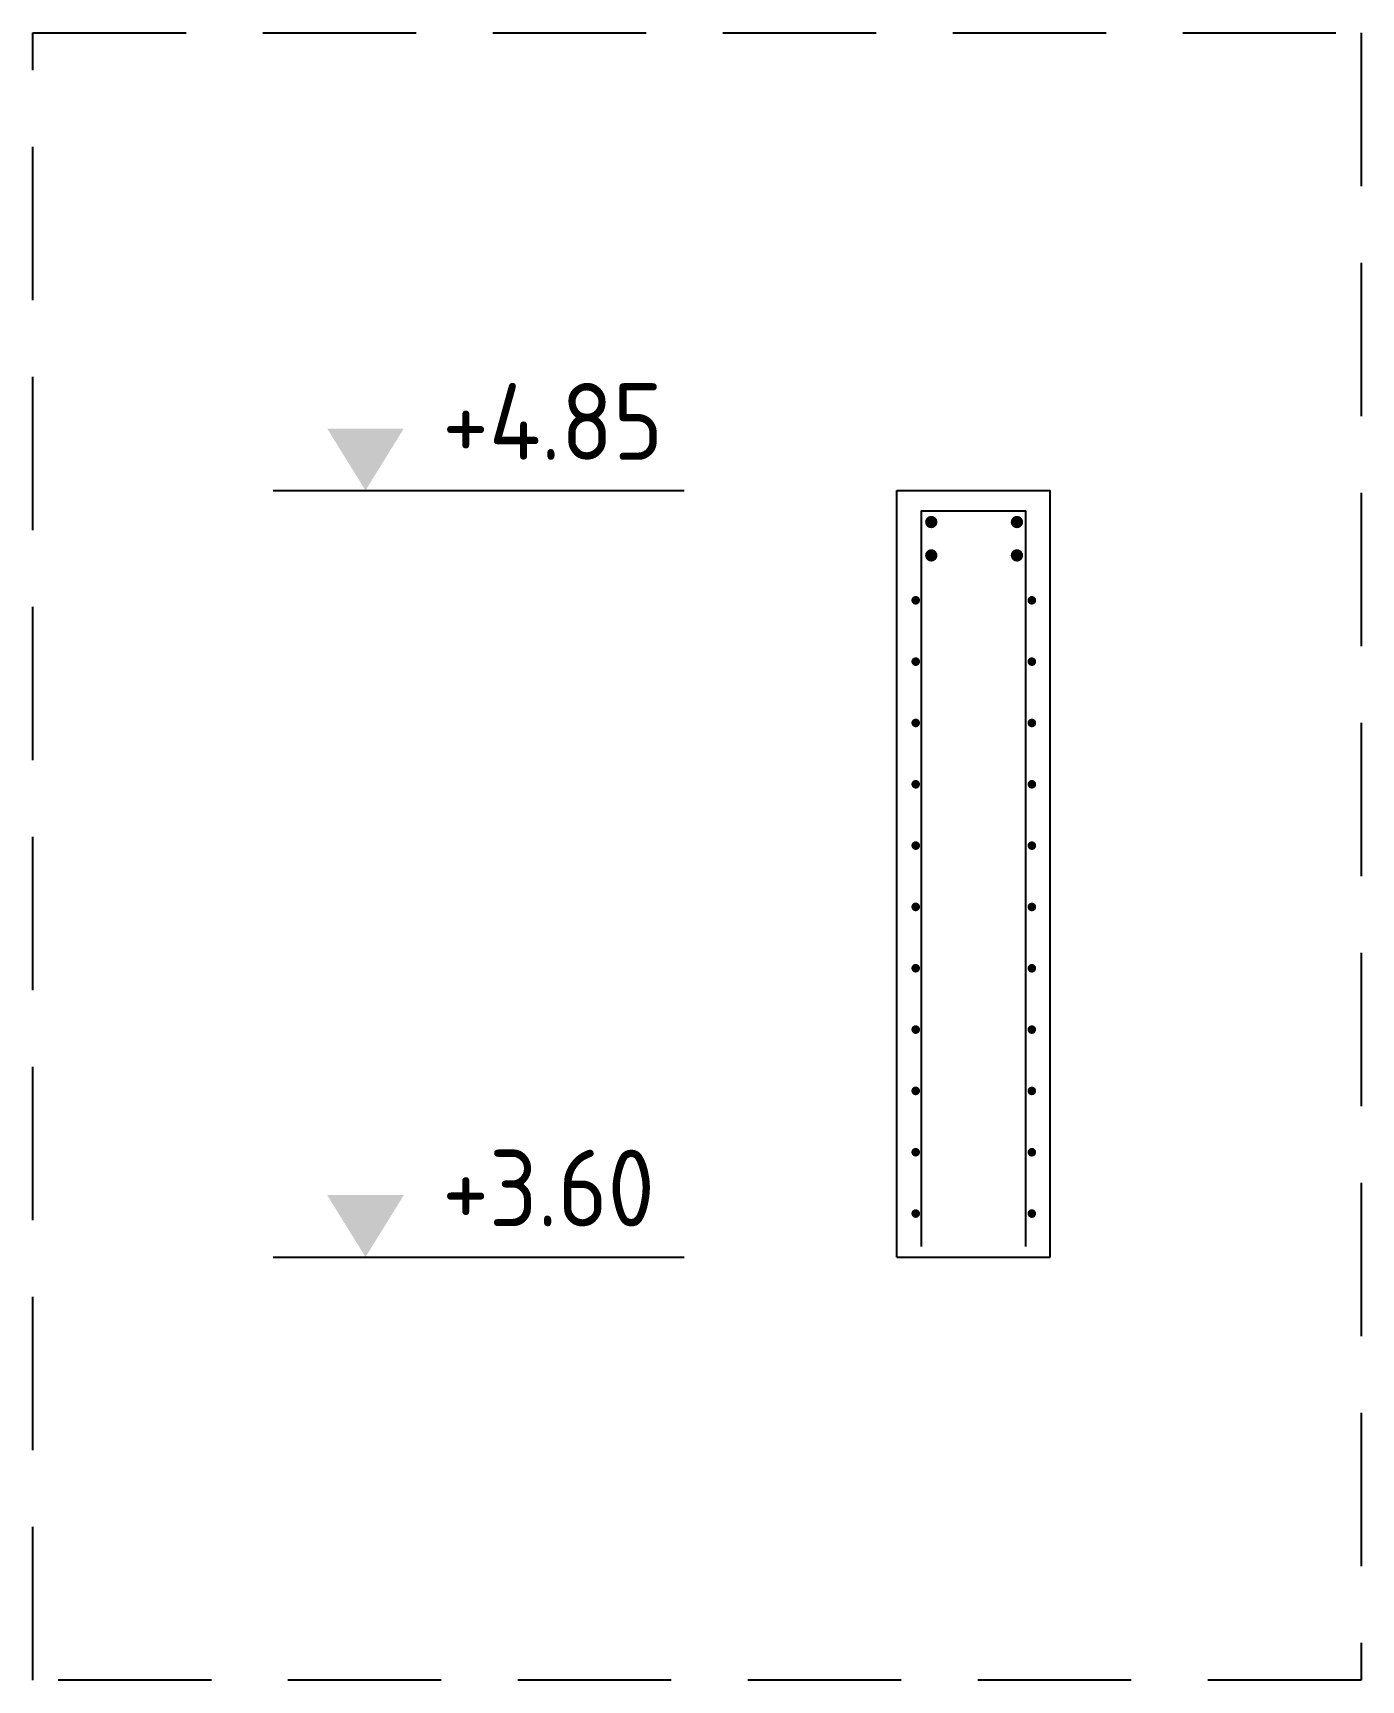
# Model space of a CAD drawing. Extents: x -17.6 to 69.1, y -6.7 to 29.7.
# Drawn here: x 15.063 to 17.229, y -6.737 to -4.051 of the extents above; entities that cross this region are included whole.
import ezdxf

# ---------------------------------------------------------------- set-up
doc = ezdxf.new("R2010")
doc.units = 0
doc.header["$LTSCALE"] = 0.5
doc.linetypes.add('AUSGEZOGEN', pattern=[1000.01, 1000, 0.01])
doc.linetypes.add('STRICHLINIE', pattern=[0.75, 0.5, -0.25])
for name, color, linetype in [('AFU', 7, 'Continuous'), ('BETON', 7, 'Continuous'), ('DETAIL', 7, 'Continuous'), ('HILFE', 7, 'Continuous'), ('koten', 7, 'Continuous'), ('RND', 7, 'Continuous')]:
    doc.layers.add(name, color=color, linetype=linetype)
doc.styles.add('txt', font='isocp.shx')
doc.linetypes.add('AFU_50K', pattern='A,0.15,["/",Standard,S=0.2,R=0,X=-0.01,Y=-0.1],0.07,["/",Standard,S=0.2,R=0,X=-0.01,Y=-0.1],0.15', length=0.37)
doc.linetypes.add('AFU_50M', pattern='A,0.45,["/",Standard,S=0.2,R=0,X=-0.01,Y=-0.1],0.07,["/",Standard,S=0.2,R=0,X=-0.01,Y=-0.1],0.45', length=0.97)

# ---------------------------------------------------------------- blocks, each defined once
blk = doc.blocks.new('okrd_o')
at = {"layer": 'koten', "color": 7, "linetype": 'Continuous'}
blk.add_solid([(-0.125, 0.2019), (0.125, 0.2019), (0, 0)], dxfattribs=at)
at = {"layer": 'koten', "style": 'txt'}
blk.add_attdef('OKRD', (0.25, 0.1), '', height=0.25, dxfattribs=at)

msp = doc.modelspace()

# ---------------------------------------------------------------- linework, layer by layer
at = {"layer": 'AFU', "color": 8, "linetype": 'AFU_50K'}
msp.add_line((16.4722, -6.0475), (16.7222, -6.0475), dxfattribs=at)
at = {"layer": 'BETON', "color": 6, "linetype": 'AUSGEZOGEN'}
for p, q in [((16.4722, -4.7975), (16.7222, -4.7975)), ((16.4722, -6.0475), (16.4722, -4.7975)), ((16.7222, -6.0475), (16.7222, -4.7975))]:
    msp.add_line(p, q, dxfattribs=at)
at = {"layer": 'DETAIL', "color": 102, "linetype": 'STRICHLINIE'}
msp.add_lwpolyline([(15.0633, -6.7373), (15.0633, -4.0514), (17.2292, -4.0514), (17.2292, -6.7373)], close=True, dxfattribs=at)
at = {"layer": 'HILFE', "color": 102, "linetype": 'AUSGEZOGEN'}
for p, q in [((15.4549, -4.7975), (16.1251, -4.7975)), ((15.4549, -6.0475), (16.1251, -6.0475))]:
    msp.add_line(p, q, dxfattribs=at)
at = {"layer": 'RND', "color": 1, "linetype": 'AUSGEZOGEN'}
msp.add_lwpolyline([(16.5122, -6.0305), (16.5122, -4.8305), (16.6822, -4.8305), (16.6822, -6.0305)], dxfattribs=at)
at = {"layer": 'RND', "color": 7, "linetype": 'AUSGEZOGEN'}
for points, const_width in [([(16.5233, -4.849, 1), (16.5333, -4.849, 1)], 0.01), ([(16.663, -4.849, 1), (16.673, -4.849, 1)], 0.01), ([(16.5233, -4.9034, 1), (16.5333, -4.9034, 1)], 0.01), ([(16.663, -4.9034, 1), (16.673, -4.9034, 1)], 0.01), ([(16.4994, -4.9766, 1), (16.5064, -4.9766, 1)], 0.007), ([(16.6888, -4.9766, 1), (16.6958, -4.9766, 1)], 0.007), ([(16.4994, -5.0766, 1), (16.5064, -5.0766, 1)], 0.007), ([(16.6888, -5.0766, 1), (16.6958, -5.0766, 1)], 0.007), ([(16.4994, -5.1766, 1), (16.5064, -5.1766, 1)], 0.007), ([(16.6888, -5.1766, 1), (16.6958, -5.1766, 1)], 0.007), ([(16.4994, -5.2766, 1), (16.5064, -5.2766, 1)], 0.007), ([(16.6888, -5.2766, 1), (16.6958, -5.2766, 1)], 0.007), ([(16.4994, -5.3766, 1), (16.5064, -5.3766, 1)], 0.007), ([(16.6888, -5.3766, 1), (16.6958, -5.3766, 1)], 0.007), ([(16.4994, -5.4766, 1), (16.5064, -5.4766, 1)], 0.007), ([(16.6888, -5.4766, 1), (16.6958, -5.4766, 1)], 0.007), ([(16.4994, -5.5766, 1), (16.5064, -5.5766, 1)], 0.007), ([(16.6888, -5.5766, 1), (16.6958, -5.5766, 1)], 0.007), ([(16.4994, -5.6766, 1), (16.5064, -5.6766, 1)], 0.007), ([(16.6888, -5.6766, 1), (16.6958, -5.6766, 1)], 0.007), ([(16.4994, -5.7766, 1), (16.5064, -5.7766, 1)], 0.007), ([(16.6888, -5.7766, 1), (16.6958, -5.7766, 1)], 0.007), ([(16.4994, -5.8766, 1), (16.5064, -5.8766, 1)], 0.007), ([(16.6888, -5.8766, 1), (16.6958, -5.8766, 1)], 0.007), ([(16.4994, -5.9766, 1), (16.5064, -5.9766, 1)], 0.007), ([(16.6888, -5.9766, 1), (16.6958, -5.9766, 1)], 0.007)]:
    msp.add_lwpolyline(points, format="xyb", close=True, dxfattribs=dict(at, const_width=const_width))

# ---------------------------------------------------------------- block references
at = {"layer": 'koten', "color": 8, "linetype": 'AFU_50M', "xscale": 0.5, "yscale": 0.5, "zscale": 0.5}
msp.add_blockref('okrd_o', (15.6056, -4.7975), dxfattribs=at).add_auto_attribs({'OKRD': '+4.85'})
at = {"layer": 'koten', "color": 7, "linetype": 'AUSGEZOGEN'}
ref = msp.add_blockref('okrd_o', (15.6056, -6.0475), dxfattribs=dict(at, xscale=0.5, yscale=0.5, zscale=0.5))
ref.add_attrib('OKRD', '+3.60', (15.7306, -5.9975), dxfattribs={"layer": '0', "color": 0, "linetype": 'ByBlock', "height": 0.125, "style": 'txt'})

doc.saveas('drawing.dxf')
